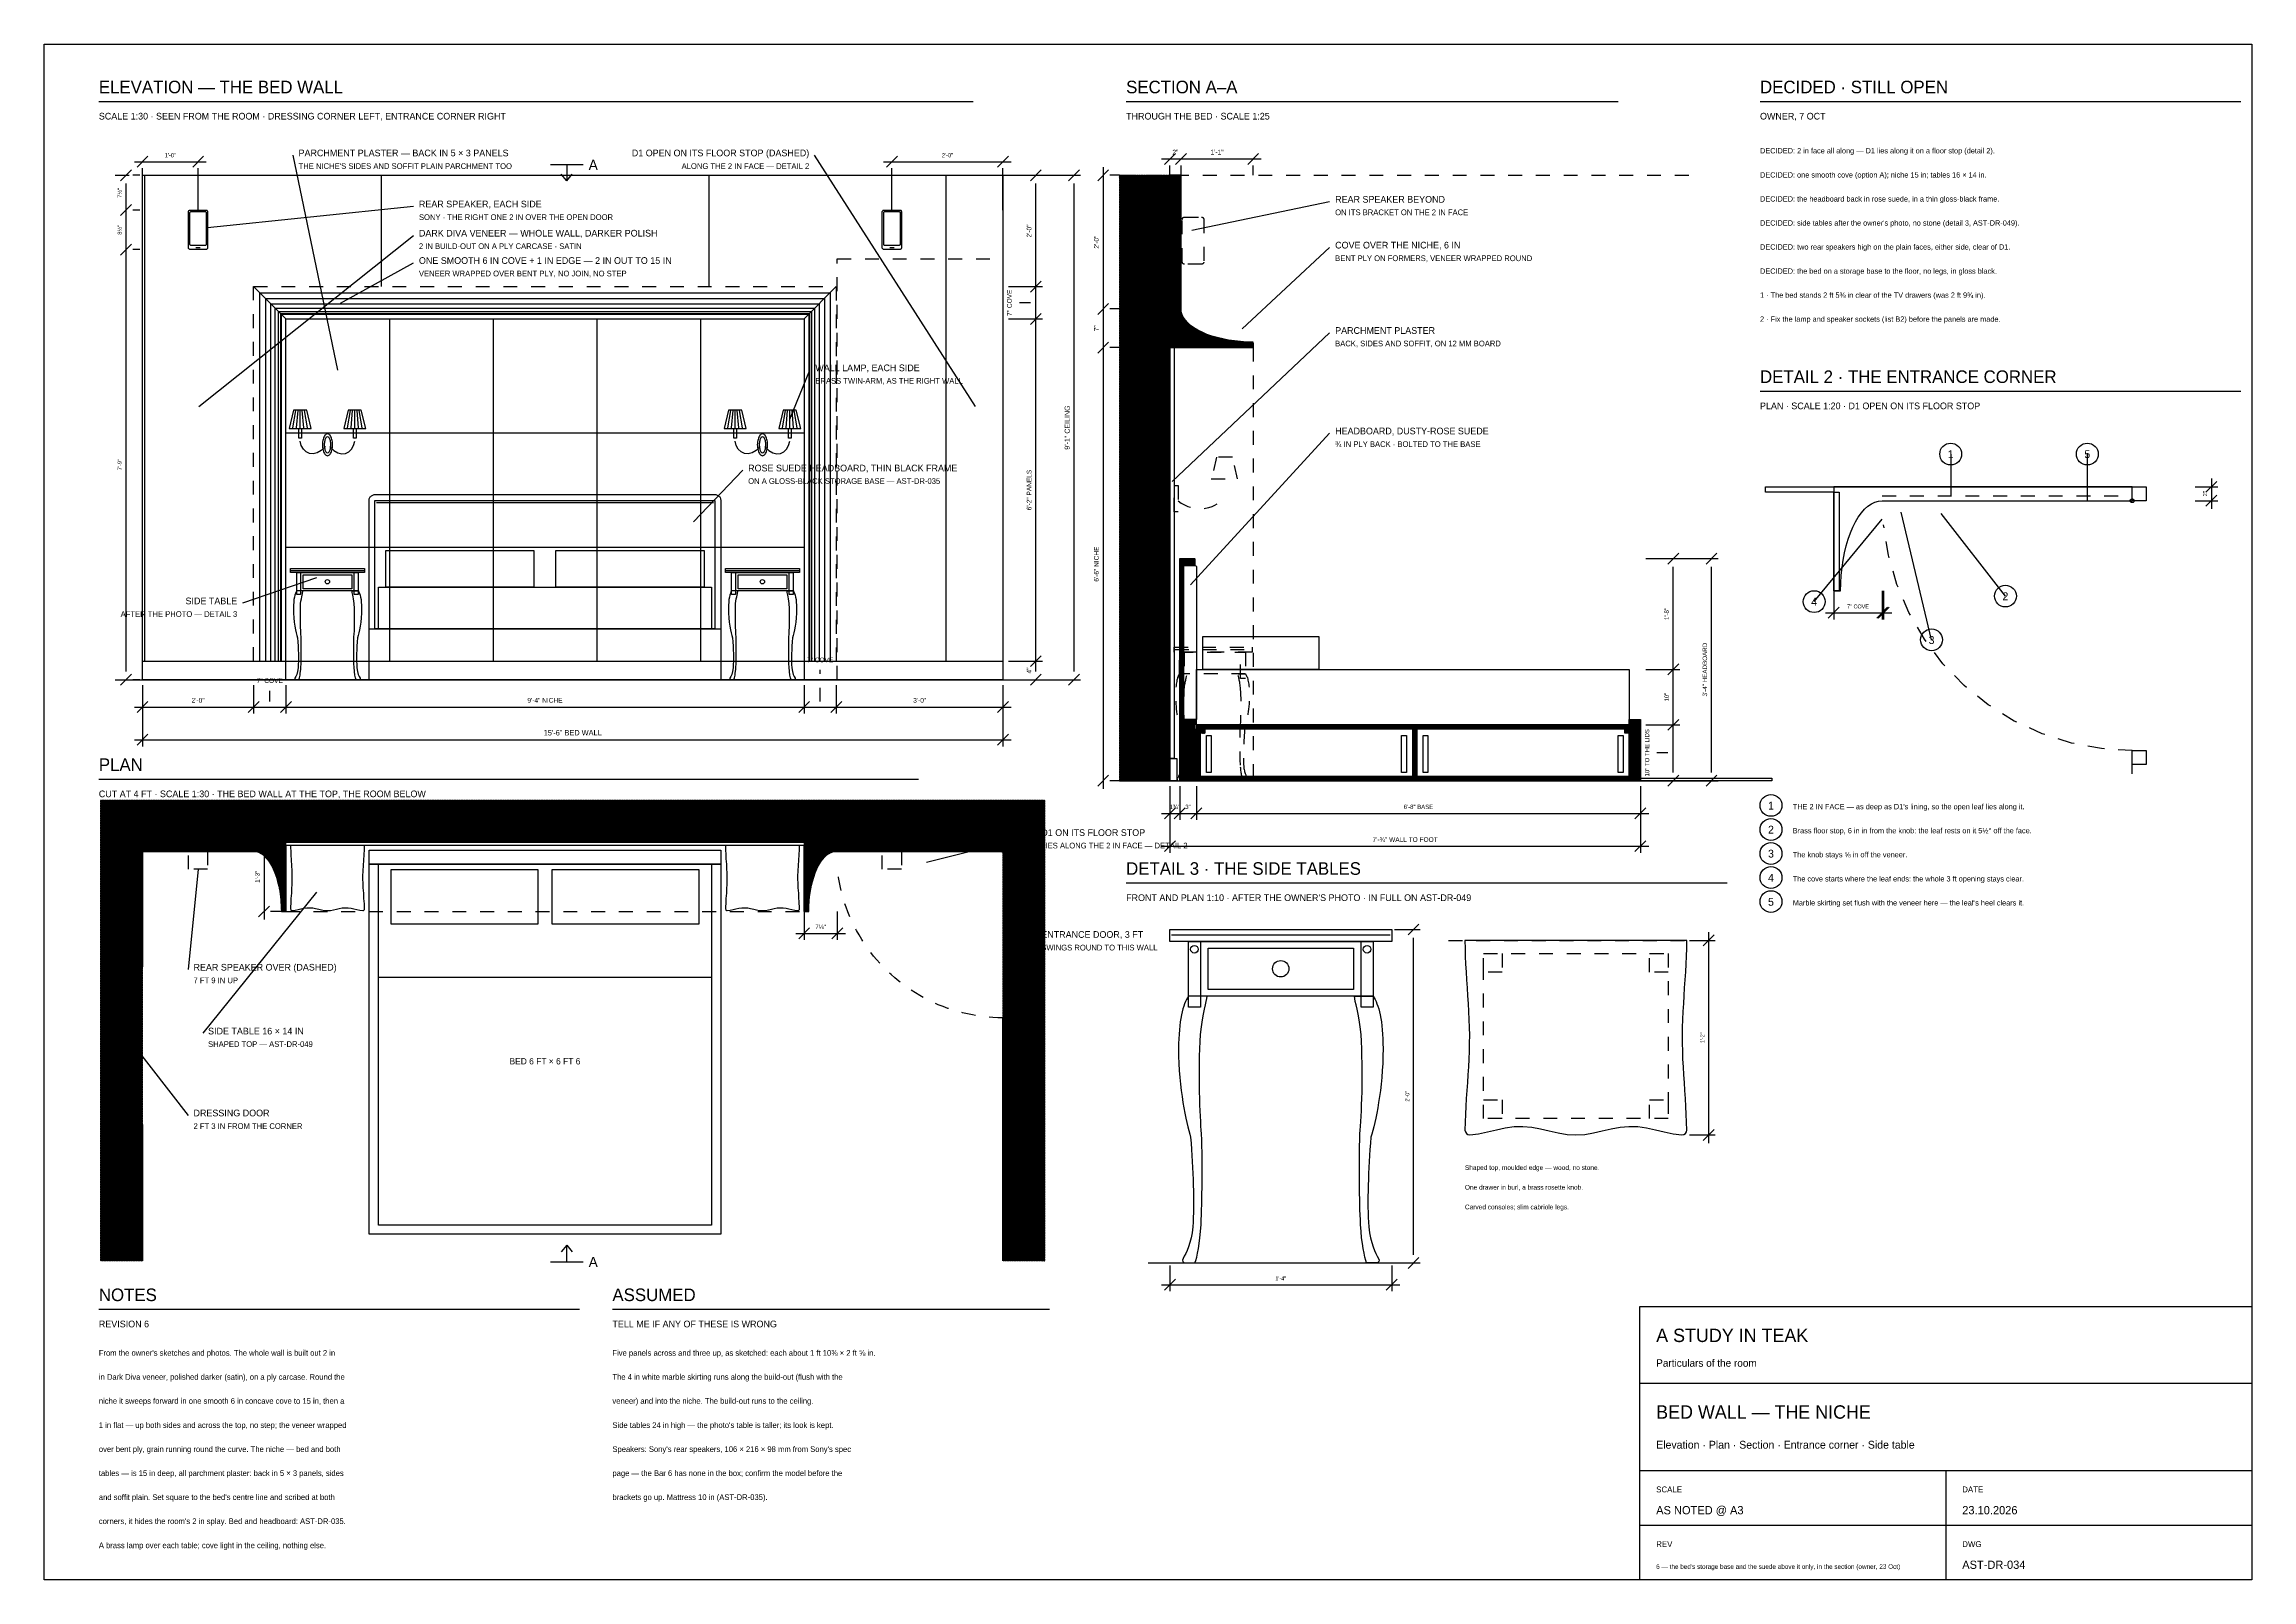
# Model space of a CAD drawing. Header units: inches. Extents: x 0 to 186, y 0 to 12.
# Drawn here: x 0.31 to 16.22, y 0.31 to 11.38 of the extents above.
import ezdxf
from ezdxf.enums import TextEntityAlignment as Align

# ---------------------------------------------------------------- set-up
doc = ezdxf.new("R2010")
doc.units = ezdxf.units.IN
doc.header["$LTSCALE"] = 0.009843
doc.header["$MEASUREMENT"] = 0
doc.linetypes.add('DASHED', pattern=[0.6, 0.5, -0.1])
for name, color, linetype in [('GEOMETRY', 7, 'Continuous'), ('HATCH', 8, 'Continuous'), ('TEXT', 7, 'Continuous')]:
    doc.layers.add(name, color=color, linetype=linetype)

msp = doc.modelspace()

# ---------------------------------------------------------------- hatches: boundary and pattern name
at = {"layer": 'HATCH'}
h = msp.add_hatch(dxfattribs=at)
h.set_pattern_fill('ANSI31', scale=0.01574803)
h.paths.add_polyline_path([(8.063, 10.433), (8.425, 10.433), (8.425, 6.072), (8.063, 6.072), (8.063, 10.433)])
h = msp.add_hatch(dxfattribs=at)
h.set_pattern_fill('ANSI31', scale=0.015748031)
h.paths.add_polyline_path([(8.425, 9.192), (9.025, 9.192), (9.025, 9.231), (9.025, 9.231), (8.98, 9.232), (8.935, 9.235), (8.891, 9.24), (8.847, 9.246), (8.806, 9.254), (8.765, 9.264), (8.727, 9.275), (8.691, 9.287), (8.658, 9.302), (8.627, 9.317), (8.599, 9.334), (8.575, 9.351), (8.554, 9.37), (8.537, 9.389), (8.523, 9.409), (8.513, 9.429), (8.507, 9.45), (8.506, 9.471), (8.506, 10.433), (8.425, 10.433), (8.425, 9.192)])
h = msp.add_hatch(dxfattribs=at)
h.set_pattern_fill('ANSI31', scale=0.01574803)
h.paths.add_polyline_path([(8.496, 7.672), (8.602, 7.672), (8.604, 7.672), (8.605, 7.671), (8.606, 7.67), (8.606, 7.668), (8.606, 7.622), (8.496, 7.622), (8.496, 7.672)])
h = msp.add_hatch(dxfattribs=at)
h.set_pattern_fill('ANSI31', scale=0.01574803)
h.paths.add_polyline_path([(8.496, 7.622), (8.524, 7.622), (8.524, 6.072), (8.496, 6.072), (8.496, 7.622)])
h = msp.add_hatch(dxfattribs=at)
h.set_pattern_fill('ANSI31', scale=0.01574803)
h.paths.add_polyline_path([(8.524, 6.513), (8.606, 6.513), (8.606, 6.072), (8.524, 6.072), (8.524, 6.513)])
h = msp.add_hatch(dxfattribs=at)
h.set_pattern_fill('ANSI31', scale=0.01574803)
h.paths.add_polyline_path([(8.616, 6.446), (8.644, 6.446), (8.644, 6.101), (8.616, 6.101), (8.616, 6.446)])
h = msp.add_hatch(dxfattribs=at)
h.set_pattern_fill('ANSI31', scale=0.01574803)
h.paths.add_polyline_path([(8.619, 6.474), (10.187, 6.474), (10.187, 6.446), (8.619, 6.446), (8.619, 6.474)])
h = msp.add_hatch(dxfattribs=at)
h.set_pattern_fill('ANSI31', scale=0.01574803)
h.paths.add_polyline_path([(8.644, 6.446), (8.676, 6.446), (8.676, 6.414), (8.644, 6.414), (8.644, 6.446)])
h = msp.add_hatch(dxfattribs=at)
h.set_pattern_fill('ANSI31', scale=0.01574803)
h.paths.add_polyline_path([(10.176, 6.446), (10.204, 6.446), (10.204, 6.101), (10.176, 6.101), (10.176, 6.446)])
h = msp.add_hatch(dxfattribs=at)
h.set_pattern_fill('ANSI31', scale=0.01574803)
h.paths.add_polyline_path([(10.192, 6.474), (11.732, 6.474), (11.732, 6.446), (10.192, 6.446), (10.192, 6.474)])
h = msp.add_hatch(dxfattribs=at)
h.set_pattern_fill('ANSI31', scale=0.01574803)
h.paths.add_polyline_path([(11.704, 6.446), (11.735, 6.446), (11.735, 6.414), (11.704, 6.414), (11.704, 6.446)])
h = msp.add_hatch(dxfattribs=at)
h.set_pattern_fill('ANSI31', scale=0.01574803)
h.paths.add_polyline_path([(11.735, 6.513), (11.816, 6.513), (11.816, 6.072), (11.735, 6.072), (11.735, 6.513)])
h = msp.add_hatch(dxfattribs=at)
h.set_pattern_fill('ANSI31', scale=0.01574803)
h.paths.add_polyline_path([(8.616, 6.101), (11.735, 6.101), (11.735, 6.072), (8.616, 6.072), (8.616, 6.101)])
h = msp.add_hatch(dxfattribs=at)
h.set_pattern_fill('ANSI31', scale=0.01574803)
h.paths.add_polyline_path([(0.722, 5.932), (7.525, 5.932), (7.525, 5.63), (0.722, 5.63), (0.722, 5.932)])
h = msp.add_hatch(dxfattribs=at)
h.set_pattern_fill('ANSI31', scale=0.01574803)
h.paths.add_polyline_path([(0.722, 5.63), (1.024, 5.63), (1.024, 2.612), (0.722, 2.612), (0.722, 5.63)])
h = msp.add_hatch(dxfattribs=at)
h.set_pattern_fill('ANSI31', scale=0.01574803)
h.paths.add_polyline_path([(1.024, 5.63), (1.024, 5.563), (1.824, 5.563), (1.842, 5.561), (1.859, 5.556), (1.876, 5.548), (1.892, 5.537), (1.908, 5.522), (1.924, 5.505), (1.939, 5.485), (1.952, 5.462), (1.965, 5.436), (1.977, 5.408), (1.988, 5.378), (1.997, 5.346), (2.005, 5.313), (2.012, 5.278), (2.017, 5.242), (2.021, 5.205), (2.023, 5.168), (2.024, 5.13), (2.056, 5.13), (2.056, 5.63), (1.024, 5.63)])
h = msp.add_hatch(dxfattribs=at)
h.set_pattern_fill('ANSI31', scale=0.01574803)
h.paths.add_polyline_path([(5.79, 5.63), (5.79, 5.13), (5.823, 5.13), (5.824, 5.168), (5.826, 5.205), (5.83, 5.242), (5.835, 5.278), (5.842, 5.313), (5.85, 5.346), (5.859, 5.378), (5.87, 5.408), (5.881, 5.436), (5.894, 5.462), (5.908, 5.485), (5.923, 5.505), (5.938, 5.522), (5.954, 5.537), (5.971, 5.548), (5.988, 5.556), (6.005, 5.561), (6.022, 5.563), (7.223, 5.563), (7.223, 5.63), (5.79, 5.63)])
h = msp.add_hatch(dxfattribs=at)
h.set_pattern_fill('ANSI31', scale=0.01574803)
h.paths.add_polyline_path([(7.223, 5.63), (7.525, 5.63), (7.525, 2.612), (7.223, 2.612), (7.223, 5.63)])

# ---------------------------------------------------------------- linework, layer by layer
at = {"layer": 'GEOMETRY'}
for p, q in [((0.709, 10.965), (7.008, 10.965)), ((8.11, 10.965), (11.654, 10.965)), ((12.677, 10.965), (16.142, 10.965)), ((0.965, 10.531), (1.483, 10.531)), ((0.984, 10.492), (1.063, 10.571)), ((1.385, 10.492), (1.463, 10.571)), ((2.43, 9.03), (2.109, 10.578)), ((7.026, 8.768), (5.866, 10.578)), ((6.363, 10.531), (7.282, 10.531)), ((6.383, 10.492), (6.462, 10.571)), ((7.184, 10.492), (7.263, 10.571)), ((8.366, 10.551), (9.084, 10.551)), ((8.386, 10.512), (8.465, 10.591)), ((8.425, 10.433), (8.425, 10.504)), ((8.466, 10.512), (8.545, 10.591)), ((8.506, 10.433), (8.506, 10.504)), ((8.986, 10.512), (9.065, 10.591)), ((9.025, 10.433), (9.025, 10.504)), ((0.866, 10.394), (0.945, 10.472)), ((0.906, 6.858), (0.906, 10.374)), ((1.004, 10.433), (0.953, 10.433)), ((1.024, 10.182), (1.024, 10.484)), ((1.037, 10.433), (1.037, 6.933)), ((1.424, 10.182), (1.424, 10.484)), ((2.742, 10.433), (2.742, 9.631)), ((5.104, 10.433), (5.104, 9.631)), ((6.422, 10.182), (6.422, 10.484)), ((6.81, 10.433), (6.81, 6.933)), ((7.223, 10.182), (7.223, 10.484)), ((7.263, 10.433), (7.507, 10.433)), ((7.263, 10.433), (7.782, 10.433)), ((7.42, 10.394), (7.499, 10.472)), ((7.459, 6.858), (7.459, 10.374)), ((7.696, 10.394), (7.774, 10.472)), ((7.735, 6.858), (7.735, 10.374)), ((7.906, 10.394), (7.984, 10.472)), ((7.945, 10.492), (7.945, 6.013)), ((8.063, 10.433), (7.992, 10.433)), ((8.425, 10.433), (8.425, 6.072)), ((0.866, 10.143), (0.945, 10.222)), ((1.004, 10.182), (0.953, 10.182)), ((1.493, 10.056), (2.975, 10.21)), ((8.584, 10.038), (9.576, 10.244)), ((0.866, 9.859), (0.945, 9.938)), ((1.004, 9.899), (0.953, 9.899)), ((1.408, 9.913), (1.44, 9.913)), ((1.43, 8.768), (2.975, 10)), ((6.407, 9.913), (6.438, 9.913)), ((8.946, 9.326), (9.576, 9.913)), ((2.45, 9.513), (2.975, 9.803)), ((2.056, 9.399), (1.824, 9.631)), ((5.79, 9.399), (6.022, 9.631)), ((7.263, 9.631), (7.507, 9.631)), ((7.42, 9.592), (7.499, 9.67)), ((2.803, 9.399), (2.803, 6.933)), ((3.55, 9.399), (3.55, 6.933)), ((4.297, 9.399), (4.297, 6.933)), ((5.043, 9.399), (5.043, 6.933)), ((7.263, 9.399), (7.507, 9.399)), ((7.42, 9.359), (7.499, 9.438)), ((7.906, 9.431), (7.984, 9.51)), ((8.063, 9.471), (7.992, 9.471)), ((7.906, 9.153), (7.984, 9.231)), ((8.441, 8.228), (9.576, 9.299)), ((8.063, 9.192), (7.992, 9.192)), ((5.687, 8.676), (5.831, 9.03)), ((12.677, 8.878), (16.142, 8.878)), ((2.107, 8.613), (2.128, 8.739)), ((2.133, 8.613), (2.144, 8.739)), ((2.159, 8.613), (2.159, 8.739)), ((2.186, 8.613), (2.175, 8.739)), ((2.212, 8.613), (2.191, 8.739)), ((2.501, 8.613), (2.522, 8.739)), ((2.527, 8.613), (2.537, 8.739)), ((2.553, 8.613), (2.553, 8.739)), ((2.579, 8.613), (2.569, 8.739)), ((2.606, 8.613), (2.585, 8.739)), ((5.241, 8.613), (5.262, 8.739)), ((5.267, 8.613), (5.278, 8.739)), ((5.293, 8.613), (5.293, 8.739)), ((5.32, 8.613), (5.309, 8.739)), ((5.346, 8.613), (5.325, 8.739)), ((5.635, 8.613), (5.656, 8.739)), ((5.661, 8.613), (5.671, 8.739)), ((5.687, 8.613), (5.687, 8.739)), ((5.713, 8.613), (5.703, 8.739)), ((5.74, 8.613), (5.719, 8.739)), ((2.056, 8.577), (5.79, 8.577)), ((8.575, 7.483), (9.576, 8.575)), ((4.993, 7.936), (5.348, 8.308)), ((14.051, 8.425), (14.051, 8.13)), ((15.035, 8.425), (15.035, 8.089)), ((15.811, 8.189), (15.976, 8.189)), ((15.89, 8.15), (15.969, 8.228)), ((15.89, 8.049), (15.969, 8.128)), ((15.929, 8.248), (15.929, 8.03)), ((2.709, 8.077), (5.138, 8.077)), ((13.067, 7.362), (13.556, 7.956)), ((13.913, 7.087), (13.693, 8.007)), ((14.445, 7.402), (13.983, 7.996)), ((15.811, 8.089), (15.976, 8.089)), ((2.056, 7.755), (5.79, 7.755)), ((11.855, 7.672), (12.099, 7.672)), ((11.855, 7.672), (12.375, 7.672)), ((12.013, 7.633), (12.091, 7.712)), ((12.288, 7.633), (12.367, 7.712)), ((2.278, 7.534), (1.745, 7.35)), ((2.094, 7.587), (2.619, 7.587)), ((5.228, 7.587), (5.753, 7.587)), ((12.052, 6.131), (12.052, 7.613)), ((12.328, 6.131), (12.328, 7.613)), ((13.169, 7.242), (13.248, 7.321)), ((13.209, 7.439), (13.209, 7.234)), ((13.518, 7.242), (13.596, 7.321)), ((13.528, 7.242), (13.607, 7.321)), ((13.557, 7.439), (13.557, 7.234)), ((13.567, 7.439), (13.567, 7.234)), ((13.15, 7.281), (13.626, 7.281)), ((7.263, 6.933), (7.507, 6.933)), ((7.42, 6.894), (7.499, 6.972)), ((11.855, 6.874), (12.099, 6.874)), ((12.013, 6.835), (12.091, 6.913)), ((0.827, 6.799), (7.42, 6.799)), ((0.866, 6.76), (0.945, 6.839)), ((1.004, 6.799), (0.953, 6.799)), ((1.024, 6.76), (1.024, 6.555)), ((1.024, 6.76), (1.024, 6.319)), ((1.824, 6.76), (1.824, 6.555)), ((2.056, 6.76), (2.056, 6.555)), ((5.79, 6.76), (5.79, 6.555)), ((6.022, 6.76), (6.022, 6.555)), ((7.223, 6.76), (7.223, 6.555)), ((7.223, 6.76), (7.223, 6.319)), ((7.263, 6.799), (7.507, 6.799)), ((7.263, 6.799), (7.782, 6.799)), ((7.42, 6.76), (7.499, 6.839)), ((7.696, 6.76), (7.774, 6.839)), ((0.965, 6.602), (7.282, 6.602)), ((0.984, 6.563), (1.063, 6.642)), ((1.785, 6.563), (1.863, 6.642)), ((2.017, 6.563), (2.096, 6.642)), ((5.751, 6.563), (5.83, 6.642)), ((5.983, 6.563), (6.062, 6.642)), ((7.184, 6.563), (7.263, 6.642)), ((0.965, 6.366), (7.282, 6.366)), ((0.984, 6.327), (1.063, 6.406)), ((7.184, 6.327), (7.263, 6.406)), ((11.855, 6.474), (12.099, 6.474)), ((12.013, 6.435), (12.091, 6.513)), ((0.709, 6.083), (6.614, 6.083)), ((7.906, 6.033), (7.984, 6.112)), ((8.063, 6.072), (7.992, 6.072)), ((8.063, 6.072), (12.209, 6.072)), ((11.855, 6.072), (12.099, 6.072)), ((11.855, 6.072), (12.375, 6.072)), ((12.013, 6.033), (12.091, 6.112)), ((12.288, 6.033), (12.367, 6.112)), ((8.425, 6.033), (8.425, 5.789)), ((8.425, 6.033), (8.425, 5.553)), ((8.496, 6.033), (8.496, 5.789)), ((8.616, 6.033), (8.616, 5.789)), ((11.816, 6.033), (11.816, 5.789)), ((11.816, 6.033), (11.816, 5.553)), ((8.366, 5.836), (11.875, 5.836)), ((8.386, 5.797), (8.465, 5.876)), ((8.457, 5.797), (8.535, 5.876)), ((8.576, 5.797), (8.655, 5.876)), ((11.776, 5.797), (11.855, 5.876)), ((0.827, 5.591), (0.906, 5.669)), ((0.827, 5.524), (0.906, 5.602)), ((0.866, 5.689), (0.866, 5.504)), ((1.024, 5.63), (0.913, 5.63)), ((1.024, 5.63), (7.223, 5.63)), ((1.859, 5.591), (1.938, 5.669)), ((1.899, 5.689), (1.899, 5.071)), ((2.056, 5.63), (1.946, 5.63)), ((6.672, 5.485), (7.459, 5.682)), ((8.366, 5.6), (11.875, 5.6)), ((8.386, 5.561), (8.465, 5.639)), ((11.776, 5.561), (11.855, 5.639)), ((1.024, 5.563), (0.913, 5.563)), ((1.424, 5.434), (1.352, 4.711)), ((2.278, 5.268), (1.457, 4.252)), ((8.11, 5.335), (12.441, 5.335)), ((1.859, 5.091), (1.938, 5.169)), ((2.056, 5.13), (1.946, 5.13)), ((5.79, 5.13), (5.79, 4.925)), ((6.029, 5.13), (6.029, 4.925)), ((5.731, 4.972), (6.088, 4.972)), ((5.751, 4.933), (5.83, 5.012)), ((5.99, 4.933), (6.069, 5.012)), ((7.302, 4.974), (7.459, 4.948)), ((8.437, 4.961), (10.012, 4.961)), ((10.043, 5), (10.228, 5)), ((10.142, 4.961), (10.22, 5.039)), ((10.181, 2.657), (10.181, 4.941)), ((12.268, 4.882), (12.346, 4.961)), ((12.307, 4.98), (12.307, 3.461)), ((12.169, 4.921), (12.354, 4.921)), ((2.723, 4.657), (5.123, 4.657)), ((0.945, 4.186), (1.352, 3.661)), ((12.169, 3.52), (12.354, 3.52)), ((12.268, 3.48), (12.346, 3.559)), ((8.268, 2.598), (10.181, 2.598)), ((8.425, 2.579), (8.425, 2.394)), ((10.024, 2.579), (10.024, 2.394)), ((10.043, 2.598), (10.228, 2.598)), ((10.142, 2.559), (10.22, 2.638)), ((8.366, 2.441), (10.083, 2.441)), ((8.386, 2.402), (8.465, 2.48)), ((9.984, 2.402), (10.063, 2.48)), ((0.709, 2.264), (4.173, 2.264)), ((4.409, 2.264), (7.559, 2.264)), ((11.811, 1.732), (16.22, 1.732)), ((11.811, 1.102), (16.22, 1.102)), ((14.016, 1.102), (14.016, 0.315)), ((11.811, 0.709), (16.22, 0.709))]:
    msp.add_line(p, q, dxfattribs=at)
at = {"layer": 'GEOMETRY', "linetype": 'DASHED'}
for p, q in [((0.827, 10.433), (7.42, 10.433)), ((8.063, 10.433), (12.209, 10.433)), ((7.42, 9.515), (7.341, 9.515)), ((9.025, 9.192), (9.025, 6.072)), ((8.461, 7.017), (9.013, 7.017)), ((5.906, 6.642), (5.906, 6.87)), ((1.94, 6.642), (1.94, 6.72)), ((12.013, 6.273), (11.934, 6.273)), ((2.056, 5.13), (5.79, 5.13)), ((10.433, 4.921), (12.268, 4.921))]:
    msp.add_line(p, q, dxfattribs=at)
at = {"layer": 'GEOMETRY'}
for points in [[(0.315, 11.378), (16.22, 11.378), (16.22, 0.315), (0.315, 0.315), (0.315, 11.378)], [(3.963, 10.512), (4.199, 10.512)], [(4.081, 10.512), (4.081, 10.394), (4.041, 10.441)], [(1.024, 10.433), (7.223, 10.433), (7.223, 6.799), (1.024, 6.799), (1.024, 10.433)], [(4.081, 10.394), (4.12, 10.441)], [(8.425, 9.192), (9.025, 9.192), (9.025, 9.231), (9.025, 9.231), (8.98, 9.232), (8.935, 9.235), (8.891, 9.24), (8.847, 9.246), (8.806, 9.254), (8.765, 9.264), (8.727, 9.275), (8.691, 9.287), (8.658, 9.302), (8.627, 9.317), (8.599, 9.334), (8.575, 9.351), (8.554, 9.37), (8.537, 9.389), (8.523, 9.409), (8.513, 9.429), (8.507, 9.45), (8.506, 9.471), (8.506, 10.433), (8.425, 10.433), (8.425, 9.192)], [(1.367, 10.182), (1.48, 10.182)], [(6.366, 10.182), (6.479, 10.182)], [(1.354, 9.912), (1.354, 10.169)], [(1.365, 9.936), (1.365, 10.164)], [(1.373, 10.172), (1.475, 10.172)], [(1.483, 10.164), (1.483, 9.936)], [(1.493, 10.169), (1.493, 9.912)], [(6.353, 9.912), (6.353, 10.169)], [(6.364, 9.936), (6.364, 10.164)], [(6.371, 10.172), (6.474, 10.172)], [(6.482, 10.164), (6.482, 9.936)], [(6.492, 10.169), (6.492, 9.912)], [(1.48, 9.899), (1.367, 9.899)], [(1.475, 9.928), (1.373, 9.928)], [(6.479, 9.899), (6.366, 9.899)], [(6.474, 9.928), (6.371, 9.928)], [(1.869, 6.933), (1.869, 9.587), (5.978, 9.587), (5.978, 6.933)], [(1.911, 6.933), (1.911, 9.545), (5.936, 9.545), (5.936, 6.933)], [(1.949, 6.933), (1.949, 9.507), (5.898, 9.507), (5.898, 6.933)], [(1.98, 6.933), (1.98, 9.475), (5.866, 9.475), (5.866, 6.933)], [(2.004, 6.933), (2.004, 9.452), (5.843, 9.452), (5.843, 6.933)], [(2.019, 6.933), (2.019, 9.437), (5.828, 9.437), (5.828, 6.933)], [(2.024, 6.933), (2.024, 9.432), (5.823, 9.432), (5.823, 6.933)], [(2.056, 9.399), (5.79, 9.399), (5.79, 6.799), (2.056, 6.799), (2.056, 9.399)], [(8.425, 9.224), (9.025, 9.224), (9.025, 9.192), (8.425, 9.192), (8.425, 9.224)], [(8.425, 9.192), (8.457, 9.192), (8.457, 6.233), (8.425, 6.233), (8.425, 9.192)], [(2.081, 8.61), (2.238, 8.61), (2.207, 8.741), (2.112, 8.741), (2.081, 8.61)], [(2.149, 8.61), (2.17, 8.61), (2.17, 8.539), (2.149, 8.539), (2.149, 8.61)], [(2.474, 8.61), (2.632, 8.61), (2.6, 8.741), (2.506, 8.741), (2.474, 8.61)], [(2.543, 8.61), (2.564, 8.61), (2.564, 8.539), (2.543, 8.539), (2.543, 8.61)], [(5.215, 8.61), (5.372, 8.61), (5.341, 8.741), (5.246, 8.741), (5.215, 8.61)], [(5.283, 8.61), (5.304, 8.61), (5.304, 8.539), (5.283, 8.539), (5.283, 8.61)], [(5.608, 8.61), (5.766, 8.61), (5.734, 8.741), (5.64, 8.741), (5.608, 8.61)], [(5.677, 8.61), (5.698, 8.61), (5.698, 8.539), (5.677, 8.539), (5.677, 8.61)], [(2.698, 8.133), (5.148, 8.133)], [(12.717, 8.189), (15.358, 8.189)], [(12.717, 8.189), (13.209, 8.189), (13.209, 8.15), (12.717, 8.15)], [(12.717, 8.15), (12.717, 8.189)], [(13.209, 8.189), (13.209, 7.439), (13.258, 7.439), (13.259, 7.496), (13.262, 7.552), (13.268, 7.607), (13.276, 7.661), (13.286, 7.714), (13.298, 7.764), (13.312, 7.812), (13.328, 7.857), (13.346, 7.898), (13.365, 7.937), (13.385, 7.971), (13.407, 8.002), (13.431, 8.028), (13.455, 8.049), (13.48, 8.066), (13.505, 8.079), (13.531, 8.086), (13.557, 8.089), (15.358, 8.089), (15.358, 8.189), (13.209, 8.189)], [(13.209, 8.15), (13.248, 8.15), (13.248, 7.439), (13.209, 7.439), (13.209, 8.15)], [(15.358, 8.189), (15.459, 8.189), (15.459, 8.089), (15.358, 8.089), (15.358, 8.189)], [(2.656, 6.799), (2.656, 8.091)], [(5.19, 8.091), (5.19, 6.799), (2.656, 6.799)], [(2.698, 8.091), (5.148, 8.091), (5.148, 7.167), (2.698, 7.167), (2.698, 8.091)], [(15.372, 8.089), (15.372, 8.087), (15.372, 8.085), (15.371, 8.083), (15.37, 8.082), (15.369, 8.08), (15.368, 8.079), (15.367, 8.078), (15.365, 8.077), (15.364, 8.076), (15.362, 8.075), (15.36, 8.075), (15.358, 8.075), (15.356, 8.075), (15.355, 8.075), (15.353, 8.076), (15.351, 8.077), (15.35, 8.078), (15.349, 8.079), (15.347, 8.08), (15.346, 8.082), (15.346, 8.083), (15.345, 8.085), (15.345, 8.087), (15.344, 8.089), (15.345, 8.09), (15.345, 8.092), (15.346, 8.094), (15.346, 8.095), (15.347, 8.097), (15.349, 8.098), (15.35, 8.1), (15.351, 8.101), (15.353, 8.101), (15.355, 8.102), (15.356, 8.102), (15.358, 8.102), (15.36, 8.102), (15.362, 8.102), (15.364, 8.101), (15.365, 8.101), (15.367, 8.1), (15.368, 8.098), (15.369, 8.097), (15.37, 8.095), (15.371, 8.094), (15.372, 8.092), (15.372, 8.09), (15.372, 8.089)], [(2.776, 7.73), (3.844, 7.73), (3.844, 7.467), (2.776, 7.467), (2.776, 7.73)], [(4.002, 7.73), (5.071, 7.73), (5.071, 7.467), (4.002, 7.467), (4.002, 7.73)], [(8.496, 7.672), (8.602, 7.672)], [(8.606, 7.668), (8.606, 7.622), (8.496, 7.622), (8.496, 7.672)], [(2.09, 7.6), (2.623, 7.6), (2.623, 7.571), (2.09, 7.571), (2.09, 7.6)], [(2.135, 7.571), (2.578, 7.571), (2.578, 7.44), (2.135, 7.44), (2.135, 7.571)], [(2.135, 7.571), (2.163, 7.571), (2.163, 7.413), (2.135, 7.413), (2.135, 7.571)], [(2.182, 7.555), (2.531, 7.555), (2.531, 7.455), (2.182, 7.455), (2.182, 7.555)], [(2.549, 7.571), (2.578, 7.571), (2.578, 7.413), (2.549, 7.413), (2.549, 7.571)], [(5.224, 7.6), (5.757, 7.6), (5.757, 7.571), (5.224, 7.571), (5.224, 7.6)], [(5.268, 7.571), (5.712, 7.571), (5.712, 7.44), (5.268, 7.44), (5.268, 7.571)], [(5.268, 7.571), (5.297, 7.571), (5.297, 7.413), (5.268, 7.413), (5.268, 7.571)], [(5.316, 7.555), (5.665, 7.555), (5.665, 7.455), (5.316, 7.455), (5.316, 7.555)], [(5.683, 7.571), (5.712, 7.571), (5.712, 7.413), (5.683, 7.413), (5.683, 7.571)], [(8.496, 7.622), (8.524, 7.622), (8.524, 6.072), (8.496, 6.072), (8.496, 7.622)], [(8.524, 7.622), (8.606, 7.622)], [(8.616, 7.613), (8.616, 6.513), (8.524, 6.513), (8.524, 7.622)], [(2.179, 7.44), (2.135, 7.44)], [(2.533, 7.44), (2.578, 7.44)], [(2.723, 7.467), (5.123, 7.467), (5.123, 7.167), (2.723, 7.167), (2.723, 7.467)], [(5.313, 7.44), (5.268, 7.44)], [(5.667, 7.44), (5.712, 7.44)], [(2.656, 7.167), (5.19, 7.167), (5.19, 6.799), (2.656, 6.799), (2.656, 7.167)], [(8.663, 7.11), (9.498, 7.11), (9.498, 6.874), (8.663, 6.874), (8.663, 7.11)], [(1.024, 6.933), (7.223, 6.933), (7.223, 6.799), (1.024, 6.799), (1.024, 6.933)], [(8.616, 6.874), (11.735, 6.874), (11.735, 6.474), (8.616, 6.474), (8.616, 6.874)], [(2.127, 6.799), (2.15, 6.799)], [(2.586, 6.799), (2.562, 6.799)], [(5.26, 6.799), (5.284, 6.799)], [(5.72, 6.799), (5.696, 6.799)], [(8.524, 6.513), (8.606, 6.513), (8.606, 6.072), (8.524, 6.072), (8.524, 6.513)], [(8.616, 6.446), (8.644, 6.446), (8.644, 6.101), (8.616, 6.101), (8.616, 6.446)], [(8.619, 6.474), (10.187, 6.474), (10.187, 6.446), (8.619, 6.446), (8.619, 6.474)], [(8.644, 6.446), (11.735, 6.446), (11.735, 6.101), (8.644, 6.101), (8.644, 6.446)], [(8.644, 6.446), (8.676, 6.446), (8.676, 6.414), (8.644, 6.414), (8.644, 6.446)], [(8.69, 6.398), (8.724, 6.398), (8.724, 6.132), (8.69, 6.132), (8.69, 6.398)], [(10.095, 6.398), (10.13, 6.398), (10.13, 6.132), (10.095, 6.132), (10.095, 6.398)], [(10.176, 6.446), (10.204, 6.446), (10.204, 6.101), (10.176, 6.101), (10.176, 6.446)], [(10.192, 6.474), (11.732, 6.474), (11.732, 6.446), (10.192, 6.446), (10.192, 6.474)], [(10.25, 6.398), (10.284, 6.398), (10.284, 6.132), (10.25, 6.132), (10.25, 6.398)], [(11.655, 6.398), (11.69, 6.398), (11.69, 6.132), (11.655, 6.132), (11.655, 6.398)], [(11.704, 6.446), (11.735, 6.446), (11.735, 6.414), (11.704, 6.414), (11.704, 6.446)], [(11.735, 6.513), (11.816, 6.513), (11.816, 6.072), (11.735, 6.072), (11.735, 6.513)], [(8.425, 6.233), (8.476, 6.233), (8.476, 6.072), (8.425, 6.072), (8.425, 6.233)], [(15.358, 6.289), (15.459, 6.289), (15.459, 6.189), (15.358, 6.189), (15.358, 6.289)], [(8.616, 6.101), (11.735, 6.101), (11.735, 6.072), (8.616, 6.072), (8.616, 6.101)], [(9.403, 6.091), (12.761, 6.091), (12.761, 6.072), (9.403, 6.072), (9.403, 6.091)], [(15.358, 6.122), (15.358, 6.189)], [(0.722, 5.63), (1.024, 5.63), (1.024, 4.73)], [(1.024, 5.63), (1.024, 5.563), (1.824, 5.563), (1.842, 5.561), (1.859, 5.556), (1.876, 5.548), (1.892, 5.537), (1.908, 5.522), (1.924, 5.505), (1.939, 5.485), (1.952, 5.462), (1.965, 5.436), (1.977, 5.408), (1.988, 5.378), (1.997, 5.346), (2.005, 5.313), (2.012, 5.278), (2.017, 5.242), (2.021, 5.205), (2.023, 5.168), (2.024, 5.13), (2.056, 5.13), (2.056, 5.63), (1.024, 5.63)], [(2.03, 5.604), (2.056, 5.604), (2.056, 5.13), (2.03, 5.13), (2.03, 5.604)], [(2.056, 5.63), (5.79, 5.63), (5.79, 5.604), (2.056, 5.604), (2.056, 5.63)], [(2.09, 5.604), (2.09, 5.585), (2.091, 5.566), (2.091, 5.547), (2.092, 5.528), (2.094, 5.509), (2.095, 5.49), (2.096, 5.471), (2.098, 5.452), (2.099, 5.433), (2.1, 5.414), (2.1, 5.395), (2.1, 5.376), (2.1, 5.357), (2.1, 5.338), (2.099, 5.319), (2.098, 5.3), (2.097, 5.281), (2.096, 5.262), (2.094, 5.243), (2.093, 5.224), (2.092, 5.205), (2.091, 5.186), (2.09, 5.167), (2.09, 5.148), (2.091, 5.144), (2.093, 5.14), (2.097, 5.137), (2.102, 5.137), (2.123, 5.14), (2.144, 5.144), (2.165, 5.149), (2.187, 5.154), (2.208, 5.157), (2.229, 5.157), (2.25, 5.155), (2.271, 5.151), (2.293, 5.146), (2.314, 5.141), (2.335, 5.138), (2.356, 5.136), (2.378, 5.138), (2.399, 5.141), (2.42, 5.146), (2.441, 5.151), (2.462, 5.155), (2.484, 5.157), (2.505, 5.157), (2.526, 5.154), (2.547, 5.149), (2.568, 5.144), (2.59, 5.14), (2.611, 5.137), (2.615, 5.137), (2.619, 5.14), (2.622, 5.144), (2.623, 5.148), (2.622, 5.167), (2.622, 5.186), (2.621, 5.205), (2.619, 5.224), (2.618, 5.243), (2.617, 5.262), (2.616, 5.281), (2.614, 5.3), (2.613, 5.319), (2.613, 5.338), (2.612, 5.357), (2.612, 5.376), (2.612, 5.395), (2.613, 5.414), (2.614, 5.433), (2.615, 5.452), (2.616, 5.471), (2.618, 5.49), (2.619, 5.509), (2.62, 5.528), (2.621, 5.547), (2.622, 5.566), (2.623, 5.585), (2.623, 5.604), (2.09, 5.604)], [(2.656, 5.571), (5.19, 5.571), (5.19, 5.471), (2.656, 5.471), (2.656, 5.571)], [(5.224, 5.604), (5.224, 5.585), (5.224, 5.566), (5.225, 5.547), (5.226, 5.528), (5.227, 5.509), (5.229, 5.49), (5.23, 5.471), (5.231, 5.452), (5.232, 5.433), (5.233, 5.414), (5.234, 5.395), (5.234, 5.376), (5.234, 5.357), (5.234, 5.338), (5.233, 5.319), (5.232, 5.3), (5.231, 5.281), (5.23, 5.262), (5.228, 5.243), (5.227, 5.224), (5.226, 5.205), (5.225, 5.186), (5.224, 5.167), (5.224, 5.148), (5.225, 5.144), (5.227, 5.14), (5.231, 5.137), (5.236, 5.137), (5.257, 5.14), (5.278, 5.144), (5.299, 5.149), (5.32, 5.154), (5.342, 5.157), (5.363, 5.157), (5.384, 5.155), (5.405, 5.151), (5.427, 5.146), (5.448, 5.141), (5.469, 5.138), (5.49, 5.136), (5.511, 5.138), (5.533, 5.141), (5.554, 5.146), (5.575, 5.151), (5.596, 5.155), (5.617, 5.157), (5.639, 5.157), (5.66, 5.154), (5.681, 5.149), (5.702, 5.144), (5.724, 5.14), (5.745, 5.137), (5.749, 5.137), (5.753, 5.14), (5.756, 5.144), (5.756, 5.148), (5.756, 5.167), (5.755, 5.186), (5.754, 5.205), (5.753, 5.224), (5.752, 5.243), (5.751, 5.262), (5.749, 5.281), (5.748, 5.3), (5.747, 5.319), (5.747, 5.338), (5.746, 5.357), (5.746, 5.376), (5.746, 5.395), (5.747, 5.414), (5.748, 5.433), (5.749, 5.452), (5.75, 5.471), (5.752, 5.49), (5.753, 5.509), (5.754, 5.528), (5.755, 5.547), (5.756, 5.566), (5.756, 5.585), (5.757, 5.604), (5.224, 5.604)], [(5.79, 5.63), (5.79, 5.13), (5.823, 5.13), (5.824, 5.168), (5.826, 5.205), (5.83, 5.242), (5.835, 5.278), (5.842, 5.313), (5.85, 5.346), (5.859, 5.378), (5.87, 5.408), (5.881, 5.436), (5.894, 5.462), (5.908, 5.485), (5.923, 5.505), (5.938, 5.522), (5.954, 5.537), (5.971, 5.548), (5.988, 5.556), (6.005, 5.561), (6.022, 5.563), (7.223, 5.563), (7.223, 5.63), (5.79, 5.63)], [(5.79, 5.604), (5.816, 5.604), (5.816, 5.13), (5.79, 5.13), (5.79, 5.604)], [(7.223, 5.63), (7.525, 5.63)], [(7.223, 5.63), (7.282, 5.63), (7.282, 5.563), (7.223, 5.563), (7.223, 5.63)], [(2.656, 5.471), (5.19, 5.471), (5.19, 2.804), (2.656, 2.804), (2.656, 5.471)], [(2.723, 5.471), (5.123, 5.471), (5.123, 2.871), (2.723, 2.871), (2.723, 5.471)], [(2.815, 5.432), (3.871, 5.432), (3.871, 5.038), (2.815, 5.038), (2.815, 5.432)], [(3.976, 5.432), (5.031, 5.432), (5.031, 5.038), (3.976, 5.038), (3.976, 5.432)], [(8.425, 5), (10.024, 5), (10.024, 4.913), (8.425, 4.913), (8.425, 5)], [(8.559, 4.913), (9.89, 4.913), (9.89, 4.52), (8.559, 4.52), (8.559, 4.913)], [(8.559, 4.913), (8.646, 4.913), (8.646, 4.441), (8.559, 4.441), (8.559, 4.913)], [(8.701, 4.866), (9.748, 4.866), (9.748, 4.567), (8.701, 4.567), (8.701, 4.866)], [(9.803, 4.913), (9.89, 4.913), (9.89, 4.441), (9.803, 4.441), (9.803, 4.913)], [(10.551, 4.921), (10.552, 4.864), (10.553, 4.807), (10.556, 4.75), (10.559, 4.694), (10.562, 4.637), (10.566, 4.58), (10.57, 4.523), (10.574, 4.466), (10.577, 4.409), (10.58, 4.352), (10.582, 4.295), (10.583, 4.238), (10.582, 4.181), (10.581, 4.124), (10.579, 4.067), (10.576, 4.011), (10.573, 3.954), (10.569, 3.897), (10.565, 3.84), (10.561, 3.783), (10.557, 3.726), (10.555, 3.669), (10.553, 3.612), (10.551, 3.555), (10.554, 3.542), (10.562, 3.53), (10.573, 3.522), (10.587, 3.521), (10.65, 3.529), (10.714, 3.542), (10.778, 3.558), (10.841, 3.572), (10.905, 3.581), (10.969, 3.582), (11.032, 3.576), (11.096, 3.564), (11.159, 3.549), (11.223, 3.534), (11.287, 3.524), (11.35, 3.52), (11.414, 3.524), (11.478, 3.534), (11.541, 3.549), (11.605, 3.564), (11.669, 3.576), (11.732, 3.582), (11.796, 3.581), (11.86, 3.572), (11.923, 3.558), (11.987, 3.542), (12.051, 3.529), (12.114, 3.521), (12.128, 3.522), (12.139, 3.53), (12.147, 3.542), (12.149, 3.555), (12.148, 3.612), (12.146, 3.669), (12.143, 3.726), (12.14, 3.783), (12.136, 3.84), (12.132, 3.897), (12.128, 3.954), (12.125, 4.011), (12.122, 4.067), (12.12, 4.124), (12.118, 4.181), (12.118, 4.238), (12.119, 4.295), (12.121, 4.352), (12.123, 4.409), (12.127, 4.466), (12.13, 4.523), (12.134, 4.58), (12.138, 4.637), (12.142, 4.694), (12.145, 4.75), (12.148, 4.807), (12.149, 4.864), (12.15, 4.921), (10.551, 4.921)], [(8.693, 4.52), (8.559, 4.52)], [(9.756, 4.52), (9.89, 4.52)], [(7.223, 4.364), (7.282, 4.364), (7.282, 4.297), (7.223, 4.297), (7.223, 4.364)], [(7.223, 2.612), (7.223, 4.297)], [(1.024, 3.596), (1.024, 2.612)], [(4.081, 2.607), (4.081, 2.726), (4.041, 2.678)], [(4.081, 2.726), (4.12, 2.678)], [(3.963, 2.607), (4.199, 2.607)], [(8.535, 2.598), (8.606, 2.598)], [(9.913, 2.598), (9.843, 2.598)], [(11.811, 2.283), (16.22, 2.283), (16.22, 0.315), (11.811, 0.315), (11.811, 2.283)]]:
    msp.add_lwpolyline(points, dxfattribs=at)
at = {"layer": 'GEOMETRY', "linetype": 'DASHED'}
for points in [[(8.515, 9.808), (8.515, 10.117)], [(8.531, 10.132), (8.654, 10.132)], [(8.669, 10.117), (8.669, 9.808)], [(8.506, 10.013), (8.515, 10.013)], [(6.029, 9.832), (7.223, 9.832), (7.223, 6.799), (6.029, 6.799), (6.029, 9.832)], [(8.654, 9.792), (8.531, 9.792)], [(1.824, 6.933), (1.824, 9.631), (6.022, 9.631), (6.022, 6.933)], [(8.724, 8.246), (8.913, 8.246), (8.876, 8.403), (8.762, 8.403), (8.724, 8.246)], [(8.457, 8.198), (8.485, 8.198), (8.485, 8.009), (8.457, 8.009), (8.457, 8.198)], [(13.557, 8.124), (15.358, 8.124)], [(15.358, 6.289), (15.137, 6.303), (14.92, 6.343), (14.71, 6.41), (14.509, 6.502), (14.321, 6.619), (14.149, 6.757), (13.995, 6.915), (13.861, 7.091), (13.75, 7.283), (13.663, 7.486), (13.602, 7.697), (13.567, 7.916)], [(8.457, 7.033), (9.017, 7.033), (9.017, 6.998), (8.457, 6.998), (8.457, 7.033)], [(8.494, 6.998), (8.97, 6.998), (8.97, 6.841), (8.494, 6.841), (8.494, 6.998)], [(8.494, 6.998), (8.529, 6.998), (8.529, 6.809), (8.494, 6.809), (8.494, 6.998)], [(8.935, 6.998), (8.97, 6.998), (8.97, 6.809), (8.935, 6.809), (8.935, 6.998)], [(8.548, 6.841), (8.494, 6.841)], [(8.917, 6.841), (8.97, 6.841)], [(8.485, 6.072), (8.513, 6.072)], [(8.98, 6.072), (8.951, 6.072)], [(1.354, 5.563), (1.493, 5.563), (1.493, 5.434), (1.354, 5.434), (1.354, 5.563)], [(6.353, 5.563), (6.492, 5.563), (6.492, 5.434), (6.353, 5.434), (6.353, 5.563)], [(10.685, 4.827), (12.016, 4.827), (12.016, 3.638), (10.685, 3.638), (10.685, 4.827)], [(10.685, 4.827), (10.819, 4.827), (10.819, 4.693), (10.685, 4.693), (10.685, 4.827)], [(11.882, 4.827), (12.016, 4.827), (12.016, 4.693), (11.882, 4.693), (11.882, 4.827)], [(10.685, 3.772), (10.819, 3.772), (10.819, 3.638), (10.685, 3.638), (10.685, 3.772)], [(11.882, 3.772), (12.016, 3.772), (12.016, 3.638), (11.882, 3.638), (11.882, 3.772)]]:
    msp.add_lwpolyline(points, dxfattribs=at)
at = {"layer": 'GEOMETRY'}
for centre, radius in [((14.051, 8.425), 0.0787), ((15.035, 8.425), 0.0787), ((2.356, 7.505), 0.0157), ((5.49, 7.505), 0.0157), ((14.445, 7.402), 0.0787), ((13.067, 7.362), 0.0787), ((13.913, 7.087), 0.0787), ((12.756, 5.894), 0.0787), ((12.756, 5.72), 0.0787), ((7.223, 5.563), 0.00919), ((12.756, 5.547), 0.0787), ((12.756, 5.374), 0.0787), ((12.756, 5.201), 0.0787), ((8.602, 4.858), 0.0276), ((9.224, 4.717), 0.0591), ((9.846, 4.858), 0.0276)]:
    msp.add_circle(centre, radius, dxfattribs=at)
for points, knots in [([(1.354, 10.169), (1.354, 10.172), (1.355, 10.174), (1.356, 10.176), (1.357, 10.178), (1.359, 10.18), (1.361, 10.181), (1.363, 10.182), (1.365, 10.182), (1.367, 10.182)], [0, 0, 0, 0, 1, 1, 1, 2, 2, 2, 3, 3, 3, 3]), ([(1.48, 10.182), (1.483, 10.182), (1.485, 10.182), (1.487, 10.181), (1.489, 10.18), (1.491, 10.178), (1.492, 10.176), (1.493, 10.174), (1.493, 10.172), (1.493, 10.169)], [0, 0, 0, 0, 1, 1, 1, 2, 2, 2, 3, 3, 3, 3]), ([(6.353, 10.169), (6.353, 10.172), (6.354, 10.174), (6.355, 10.176), (6.356, 10.178), (6.358, 10.18), (6.36, 10.181), (6.362, 10.182), (6.364, 10.182), (6.366, 10.182)], [0, 0, 0, 0, 1, 1, 1, 2, 2, 2, 3, 3, 3, 3]), ([(6.479, 10.182), (6.481, 10.182), (6.484, 10.182), (6.486, 10.181), (6.488, 10.18), (6.489, 10.178), (6.49, 10.176), (6.492, 10.174), (6.492, 10.172), (6.492, 10.169)], [0, 0, 0, 0, 1, 1, 1, 2, 2, 2, 3, 3, 3, 3]), ([(1.365, 10.164), (1.365, 10.165), (1.365, 10.167), (1.366, 10.168), (1.367, 10.169), (1.368, 10.17), (1.369, 10.171), (1.37, 10.172), (1.371, 10.172), (1.373, 10.172)], [0, 0, 0, 0, 1, 1, 1, 2, 2, 2, 3, 3, 3, 3]), ([(1.475, 10.172), (1.476, 10.172), (1.478, 10.172), (1.479, 10.171), (1.48, 10.17), (1.481, 10.169), (1.482, 10.168), (1.483, 10.167), (1.483, 10.165), (1.483, 10.164)], [0, 0, 0, 0, 1, 1, 1, 2, 2, 2, 3, 3, 3, 3]), ([(6.364, 10.164), (6.364, 10.165), (6.364, 10.167), (6.365, 10.168), (6.365, 10.169), (6.366, 10.17), (6.367, 10.171), (6.369, 10.172), (6.37, 10.172), (6.371, 10.172)], [0, 0, 0, 0, 1, 1, 1, 2, 2, 2, 3, 3, 3, 3]), ([(6.474, 10.172), (6.475, 10.172), (6.476, 10.172), (6.478, 10.171), (6.479, 10.17), (6.48, 10.169), (6.481, 10.168), (6.481, 10.167), (6.482, 10.165), (6.482, 10.164)], [0, 0, 0, 0, 1, 1, 1, 2, 2, 2, 3, 3, 3, 3]), ([(1.367, 9.899), (1.365, 9.899), (1.363, 9.9), (1.361, 9.901), (1.359, 9.902), (1.357, 9.904), (1.356, 9.906), (1.355, 9.908), (1.354, 9.91), (1.354, 9.912)], [0, 0, 0, 0, 1, 1, 1, 2, 2, 2, 3, 3, 3, 3]), ([(1.373, 9.928), (1.371, 9.928), (1.37, 9.928), (1.369, 9.929), (1.368, 9.93), (1.367, 9.931), (1.366, 9.932), (1.365, 9.933), (1.365, 9.934), (1.365, 9.936)], [0, 0, 0, 0, 1, 1, 1, 2, 2, 2, 3, 3, 3, 3]), ([(1.483, 9.936), (1.483, 9.934), (1.483, 9.933), (1.482, 9.932), (1.481, 9.931), (1.48, 9.93), (1.479, 9.929), (1.478, 9.928), (1.476, 9.928), (1.475, 9.928)], [0, 0, 0, 0, 1, 1, 1, 2, 2, 2, 3, 3, 3, 3]), ([(1.493, 9.912), (1.493, 9.91), (1.493, 9.908), (1.492, 9.906), (1.491, 9.904), (1.489, 9.902), (1.487, 9.901), (1.485, 9.9), (1.483, 9.899), (1.48, 9.899)], [0, 0, 0, 0, 1, 1, 1, 2, 2, 2, 3, 3, 3, 3]), ([(6.366, 9.899), (6.364, 9.899), (6.362, 9.9), (6.36, 9.901), (6.358, 9.902), (6.356, 9.904), (6.355, 9.906), (6.354, 9.908), (6.353, 9.91), (6.353, 9.912)], [0, 0, 0, 0, 1, 1, 1, 2, 2, 2, 3, 3, 3, 3]), ([(6.371, 9.928), (6.37, 9.928), (6.369, 9.928), (6.367, 9.929), (6.366, 9.93), (6.365, 9.931), (6.365, 9.932), (6.364, 9.933), (6.364, 9.934), (6.364, 9.936)], [0, 0, 0, 0, 1, 1, 1, 2, 2, 2, 3, 3, 3, 3]), ([(6.482, 9.936), (6.482, 9.934), (6.481, 9.933), (6.481, 9.932), (6.48, 9.931), (6.479, 9.93), (6.478, 9.929), (6.476, 9.928), (6.475, 9.928), (6.474, 9.928)], [0, 0, 0, 0, 1, 1, 1, 2, 2, 2, 3, 3, 3, 3]), ([(6.492, 9.912), (6.492, 9.91), (6.492, 9.908), (6.49, 9.906), (6.489, 9.904), (6.488, 9.902), (6.486, 9.901), (6.484, 9.9), (6.481, 9.899), (6.479, 9.899)], [0, 0, 0, 0, 1, 1, 1, 2, 2, 2, 3, 3, 3, 3]), ([(2.393, 8.492), (2.393, 8.478), (2.391, 8.465), (2.388, 8.453), (2.385, 8.441), (2.38, 8.431), (2.375, 8.424), (2.369, 8.417), (2.363, 8.413), (2.356, 8.413), (2.35, 8.413), (2.344, 8.417), (2.338, 8.424), (2.332, 8.431), (2.328, 8.441), (2.324, 8.453), (2.321, 8.465), (2.32, 8.478), (2.32, 8.492), (2.32, 8.506), (2.321, 8.52), (2.324, 8.531), (2.328, 8.543), (2.332, 8.553), (2.338, 8.56), (2.344, 8.567), (2.35, 8.571), (2.356, 8.571), (2.363, 8.571), (2.369, 8.567), (2.375, 8.56), (2.38, 8.553), (2.385, 8.543), (2.388, 8.531), (2.391, 8.52), (2.393, 8.506), (2.393, 8.492)], [0, 0, 0, 0, 1, 1, 1, 2, 2, 2, 3, 3, 3, 4, 4, 4, 5, 5, 5, 6, 6, 6, 7, 7, 7, 8, 8, 8, 9, 9, 9, 10, 10, 10, 11, 11, 11, 12, 12, 12, 12]), ([(2.38, 8.492), (2.38, 8.482), (2.379, 8.472), (2.377, 8.463), (2.375, 8.454), (2.372, 8.447), (2.368, 8.442), (2.365, 8.437), (2.36, 8.434), (2.356, 8.434), (2.352, 8.434), (2.348, 8.437), (2.344, 8.442), (2.341, 8.447), (2.338, 8.454), (2.336, 8.463), (2.334, 8.472), (2.333, 8.482), (2.333, 8.492), (2.333, 8.502), (2.334, 8.512), (2.336, 8.521), (2.338, 8.53), (2.341, 8.537), (2.344, 8.542), (2.348, 8.547), (2.352, 8.55), (2.356, 8.55), (2.36, 8.55), (2.365, 8.547), (2.368, 8.542), (2.372, 8.537), (2.375, 8.53), (2.377, 8.521), (2.379, 8.512), (2.38, 8.502), (2.38, 8.492)], [0, 0, 0, 0, 1, 1, 1, 2, 2, 2, 3, 3, 3, 4, 4, 4, 5, 5, 5, 6, 6, 6, 7, 7, 7, 8, 8, 8, 9, 9, 9, 10, 10, 10, 11, 11, 11, 12, 12, 12, 12]), ([(5.527, 8.492), (5.527, 8.478), (5.525, 8.465), (5.522, 8.453), (5.519, 8.441), (5.514, 8.431), (5.509, 8.424), (5.503, 8.417), (5.497, 8.413), (5.49, 8.413), (5.484, 8.413), (5.477, 8.417), (5.472, 8.424), (5.466, 8.431), (5.462, 8.441), (5.458, 8.453), (5.455, 8.465), (5.453, 8.478), (5.453, 8.492), (5.453, 8.506), (5.455, 8.52), (5.458, 8.531), (5.462, 8.543), (5.466, 8.553), (5.472, 8.56), (5.477, 8.567), (5.484, 8.571), (5.49, 8.571), (5.497, 8.571), (5.503, 8.567), (5.509, 8.56), (5.514, 8.553), (5.519, 8.543), (5.522, 8.531), (5.525, 8.52), (5.527, 8.506), (5.527, 8.492)], [0, 0, 0, 0, 1, 1, 1, 2, 2, 2, 3, 3, 3, 4, 4, 4, 5, 5, 5, 6, 6, 6, 7, 7, 7, 8, 8, 8, 9, 9, 9, 10, 10, 10, 11, 11, 11, 12, 12, 12, 12]), ([(5.514, 8.492), (5.514, 8.482), (5.513, 8.472), (5.511, 8.463), (5.509, 8.454), (5.506, 8.447), (5.502, 8.442), (5.498, 8.437), (5.494, 8.434), (5.49, 8.434), (5.486, 8.434), (5.482, 8.437), (5.478, 8.442), (5.475, 8.447), (5.472, 8.454), (5.47, 8.463), (5.468, 8.472), (5.467, 8.482), (5.467, 8.492), (5.467, 8.502), (5.468, 8.512), (5.47, 8.521), (5.472, 8.53), (5.475, 8.537), (5.478, 8.542), (5.482, 8.547), (5.486, 8.55), (5.49, 8.55), (5.494, 8.55), (5.498, 8.547), (5.502, 8.542), (5.506, 8.537), (5.509, 8.53), (5.511, 8.521), (5.513, 8.512), (5.514, 8.502), (5.514, 8.492)], [0, 0, 0, 0, 1, 1, 1, 2, 2, 2, 3, 3, 3, 4, 4, 4, 5, 5, 5, 6, 6, 6, 7, 7, 7, 8, 8, 8, 9, 9, 9, 10, 10, 10, 11, 11, 11, 12, 12, 12, 12]), ([(2.656, 8.091), (2.656, 8.098), (2.658, 8.105), (2.662, 8.112), (2.665, 8.118), (2.671, 8.123), (2.677, 8.127), (2.684, 8.131), (2.691, 8.133), (2.698, 8.133)], [0, 0, 0, 0, 1, 1, 1, 2, 2, 2, 3, 3, 3, 3]), ([(5.148, 8.133), (5.156, 8.133), (5.163, 8.131), (5.169, 8.127), (5.176, 8.123), (5.181, 8.118), (5.185, 8.112), (5.188, 8.105), (5.19, 8.098), (5.19, 8.091)], [0, 0, 0, 0, 1, 1, 1, 2, 2, 2, 3, 3, 3, 3]), ([(2.135, 7.44), (2.121, 7.421), (2.111, 7.379), (2.111, 7.314), (2.111, 7.217), (2.129, 7.138), (2.14, 7.101)], [0, 0, 0, 0, 1, 1, 1, 2, 2, 2, 2]), ([(2.578, 7.44), (2.591, 7.421), (2.602, 7.379), (2.602, 7.314), (2.602, 7.217), (2.583, 7.138), (2.573, 7.101)], [0, 0, 0, 0, 1, 1, 1, 2, 2, 2, 2]), ([(5.268, 7.44), (5.255, 7.421), (5.245, 7.379), (5.245, 7.314), (5.245, 7.217), (5.263, 7.138), (5.274, 7.101)], [0, 0, 0, 0, 1, 1, 1, 2, 2, 2, 2]), ([(5.712, 7.44), (5.725, 7.421), (5.736, 7.379), (5.736, 7.314), (5.736, 7.217), (5.717, 7.138), (5.707, 7.101)], [0, 0, 0, 0, 1, 1, 1, 2, 2, 2, 2]), ([(8.559, 4.52), (8.52, 4.465), (8.488, 4.339), (8.488, 4.142), (8.488, 3.85), (8.543, 3.614), (8.575, 3.504)], [0, 0, 0, 0, 1, 1, 1, 2, 2, 2, 2]), ([(9.89, 4.52), (9.929, 4.465), (9.961, 4.339), (9.961, 4.142), (9.961, 3.85), (9.906, 3.614), (9.874, 3.504)], [0, 0, 0, 0, 1, 1, 1, 2, 2, 2, 2])]:
    msp.add_open_spline(points, degree=3, knots=knots, dxfattribs=at)
at = {"layer": 'GEOMETRY', "linetype": 'DASHED'}
for points, knots in [([(8.515, 10.117), (8.515, 10.119), (8.516, 10.122), (8.517, 10.124), (8.518, 10.127), (8.52, 10.129), (8.523, 10.13), (8.525, 10.132), (8.528, 10.132), (8.531, 10.132)], [0, 0, 0, 0, 1, 1, 1, 2, 2, 2, 3, 3, 3, 3]), ([(8.654, 10.132), (8.656, 10.132), (8.659, 10.132), (8.661, 10.13), (8.664, 10.129), (8.666, 10.127), (8.667, 10.124), (8.669, 10.122), (8.669, 10.119), (8.669, 10.117)], [0, 0, 0, 0, 1, 1, 1, 2, 2, 2, 3, 3, 3, 3]), ([(8.531, 9.792), (8.528, 9.792), (8.525, 9.793), (8.523, 9.794), (8.52, 9.796), (8.518, 9.798), (8.517, 9.8), (8.516, 9.802), (8.515, 9.805), (8.515, 9.808)], [0, 0, 0, 0, 1, 1, 1, 2, 2, 2, 3, 3, 3, 3]), ([(8.669, 9.808), (8.669, 9.805), (8.669, 9.802), (8.667, 9.8), (8.666, 9.798), (8.664, 9.796), (8.661, 9.794), (8.659, 9.793), (8.656, 9.792), (8.654, 9.792)], [0, 0, 0, 0, 1, 1, 1, 2, 2, 2, 3, 3, 3, 3]), ([(8.494, 6.841), (8.479, 6.819), (8.466, 6.769), (8.466, 6.69), (8.466, 6.573), (8.488, 6.479), (8.501, 6.435)], [0, 0, 0, 0, 1, 1, 1, 2, 2, 2, 2]), ([(8.97, 6.841), (8.986, 6.819), (8.998, 6.769), (8.998, 6.69), (8.998, 6.573), (8.976, 6.479), (8.964, 6.435)], [0, 0, 0, 0, 1, 1, 1, 2, 2, 2, 2]), ([(7.223, 4.364), (7.026, 4.364), (6.831, 4.412), (6.657, 4.506), (6.483, 4.599), (6.334, 4.734), (6.225, 4.898), (6.115, 5.062), (6.048, 5.251), (6.029, 5.448)], [0, 0, 0, 0, 1, 1, 1, 2, 2, 2, 3, 3, 3, 3])]:
    msp.add_open_spline(points, degree=3, knots=knots, dxfattribs=at)
at = {"layer": 'GEOMETRY'}
for points in [[(2.341, 8.479), (2.264, 8.387), (2.173, 8.427), (2.159, 8.518)], [(2.372, 8.479), (2.448, 8.387), (2.54, 8.427), (2.553, 8.518)], [(5.474, 8.479), (5.398, 8.387), (5.306, 8.427), (5.293, 8.518)], [(5.506, 8.479), (5.582, 8.387), (5.674, 8.427), (5.687, 8.518)], [(8.602, 7.672), (8.605, 7.672), (8.606, 7.671), (8.606, 7.668)], [(8.606, 7.622), (8.613, 7.622), (8.616, 7.619), (8.616, 7.613)], [(2.166, 7.109), (2.162, 7.151), (2.158, 7.256), (2.163, 7.348)], [(2.163, 7.348), (2.169, 7.4), (2.179, 7.427), (2.179, 7.44)], [(2.549, 7.348), (2.544, 7.4), (2.533, 7.427), (2.533, 7.44)], [(2.547, 7.109), (2.551, 7.151), (2.554, 7.256), (2.549, 7.348)], [(5.3, 7.109), (5.296, 7.151), (5.292, 7.256), (5.297, 7.348)], [(5.297, 7.348), (5.302, 7.4), (5.313, 7.427), (5.313, 7.44)], [(5.683, 7.348), (5.678, 7.4), (5.667, 7.427), (5.667, 7.44)], [(5.68, 7.109), (5.684, 7.151), (5.688, 7.256), (5.683, 7.348)], [(2.14, 7.101), (2.146, 7.022), (2.149, 6.944), (2.145, 6.886)], [(2.165, 6.891), (2.167, 6.951), (2.169, 7.03), (2.166, 7.109)], [(2.548, 6.891), (2.545, 6.951), (2.544, 7.03), (2.547, 7.109)], [(2.573, 7.101), (2.566, 7.022), (2.564, 6.944), (2.568, 6.886)], [(5.274, 7.101), (5.28, 7.022), (5.283, 6.944), (5.279, 6.886)], [(5.299, 6.891), (5.301, 6.951), (5.302, 7.03), (5.3, 7.109)], [(5.682, 6.891), (5.679, 6.951), (5.678, 7.03), (5.68, 7.109)], [(5.707, 7.101), (5.7, 7.022), (5.698, 6.944), (5.701, 6.886)], [(2.145, 6.886), (2.141, 6.846), (2.129, 6.823), (2.121, 6.81)], [(2.15, 6.799), (2.156, 6.812), (2.162, 6.846), (2.165, 6.891)], [(2.562, 6.799), (2.557, 6.812), (2.551, 6.846), (2.548, 6.891)], [(2.568, 6.886), (2.572, 6.846), (2.583, 6.823), (2.591, 6.81)], [(5.279, 6.886), (5.275, 6.846), (5.263, 6.823), (5.255, 6.81)], [(5.284, 6.799), (5.289, 6.812), (5.296, 6.846), (5.299, 6.891)], [(5.696, 6.799), (5.691, 6.812), (5.684, 6.846), (5.682, 6.891)], [(5.701, 6.886), (5.705, 6.846), (5.717, 6.823), (5.725, 6.81)], [(2.121, 6.81), (2.119, 6.804), (2.121, 6.799), (2.127, 6.799)], [(2.591, 6.81), (2.594, 6.804), (2.591, 6.799), (2.586, 6.799)], [(5.255, 6.81), (5.253, 6.804), (5.255, 6.799), (5.26, 6.799)], [(5.725, 6.81), (5.728, 6.804), (5.725, 6.799), (5.72, 6.799)], [(8.646, 4.244), (8.661, 4.402), (8.693, 4.48), (8.693, 4.52)], [(9.803, 4.244), (9.787, 4.402), (9.756, 4.48), (9.756, 4.52)], [(8.654, 3.528), (8.642, 3.654), (8.63, 3.969), (8.646, 4.244)], [(9.795, 3.528), (9.807, 3.654), (9.819, 3.969), (9.803, 4.244)], [(8.575, 3.504), (8.594, 3.268), (8.602, 3.031), (8.591, 2.858)], [(8.65, 2.874), (8.657, 3.055), (8.661, 3.291), (8.654, 3.528)], [(9.799, 2.874), (9.791, 3.055), (9.787, 3.291), (9.795, 3.528)], [(9.874, 3.504), (9.854, 3.268), (9.846, 3.031), (9.858, 2.858)], [(8.606, 2.598), (8.622, 2.638), (8.642, 2.74), (8.65, 2.874)], [(9.843, 2.598), (9.827, 2.638), (9.807, 2.74), (9.799, 2.874)], [(8.591, 2.858), (8.579, 2.74), (8.543, 2.669), (8.52, 2.63)], [(9.858, 2.858), (9.87, 2.74), (9.906, 2.669), (9.929, 2.63)], [(8.52, 2.63), (8.512, 2.614), (8.52, 2.598), (8.535, 2.598)], [(9.929, 2.63), (9.937, 2.614), (9.929, 2.598), (9.913, 2.598)]]:
    msp.add_open_spline(points, degree=3, dxfattribs=at)
at = {"layer": 'GEOMETRY', "linetype": 'DASHED'}
for points in [[(8.485, 8.088), (8.598, 7.994), (8.787, 8.025), (8.819, 8.135)], [(8.529, 6.731), (8.535, 6.794), (8.548, 6.825), (8.548, 6.841)], [(8.935, 6.731), (8.929, 6.794), (8.917, 6.825), (8.917, 6.841)], [(8.532, 6.444), (8.528, 6.494), (8.523, 6.62), (8.529, 6.731)], [(8.932, 6.444), (8.937, 6.494), (8.942, 6.62), (8.935, 6.731)], [(8.501, 6.435), (8.509, 6.34), (8.512, 6.246), (8.507, 6.176)], [(8.531, 6.183), (8.534, 6.255), (8.535, 6.35), (8.532, 6.444)], [(8.934, 6.183), (8.931, 6.255), (8.929, 6.35), (8.932, 6.444)], [(8.964, 6.435), (8.956, 6.34), (8.953, 6.246), (8.957, 6.176)], [(8.479, 6.085), (8.476, 6.079), (8.479, 6.072), (8.485, 6.072)], [(8.507, 6.176), (8.502, 6.129), (8.488, 6.101), (8.479, 6.085)], [(8.513, 6.072), (8.52, 6.088), (8.528, 6.129), (8.531, 6.183)], [(8.951, 6.072), (8.945, 6.088), (8.937, 6.129), (8.934, 6.183)], [(8.957, 6.176), (8.962, 6.129), (8.976, 6.101), (8.986, 6.085)], [(8.986, 6.085), (8.989, 6.079), (8.986, 6.072), (8.98, 6.072)]]:
    msp.add_open_spline(points, degree=3, dxfattribs=at)

# ---------------------------------------------------------------- texts
at = {"layer": 'TEXT'}
for s, height, p in [('ELEVATION — THE BED WALL', 0.09071, (0.709, 11.024)), ('SECTION A–A', 0.09071, (8.11, 11.024)), ('DECIDED · STILL OPEN', 0.09071, (12.677, 11.024)), ('SCALE 1:30 · SEEN FROM THE ROOM · DRESSING CORNER LEFT, ENTRANCE CORNER RIGHT', 0.04819, (0.709, 10.835)), ('THROUGH THE BED · SCALE 1:25', 0.04819, (8.11, 10.835)), ('OWNER, 7 OCT', 0.04819, (12.677, 10.835)), ("THE NICHE'S SIDES AND SOFFIT PLAIN PARCHMENT TOO", 0.0411, (2.148, 10.479)), ('PARCHMENT PLASTER — BACK IN 5 × 3 PANELS', 0.04819, (2.148, 10.57)), ('A', 0.0737, (4.238, 10.472)), ('DECIDED: 2 in face all along — D1 lies along it on a floor stop (detail 2).', 0.03827, (12.677, 10.591)), ('DECIDED: one smooth cove (option A); niche 15 in; tables 16 × 14 in.', 0.03827, (12.677, 10.417)), ('REAR SPEAKER, EACH SIDE', 0.04819, (3.015, 10.202)), ('ON ITS BRACKET ON THE 2 IN FACE', 0.0411, (9.616, 10.146)), ('REAR SPEAKER BEYOND', 0.04819, (9.616, 10.236)), ('DECIDED: the headboard back in rose suede, in a thin gloss-black frame.', 0.03827, (12.677, 10.244)), ('SONY · THE RIGHT ONE 2 IN OVER THE OPEN DOOR', 0.0411, (3.015, 10.111)), ('DARK DIVA VENEER — WHOLE WALL, DARKER POLISH', 0.04819, (3.015, 9.992)), ("DECIDED: side tables after the owner's photo, no stone (detail 3, AST-DR-049).", 0.03827, (12.677, 10.071)), ('2 IN BUILD-OUT ON A PLY CARCASE · SATIN', 0.0411, (3.015, 9.902)), ('COVE OVER THE NICHE, 6 IN', 0.04819, (9.616, 9.906)), ('DECIDED: two rear speakers high on the plain faces, either side, clear of D1.', 0.03827, (12.677, 9.898)), ('VENEER WRAPPED OVER BENT PLY, NO JOIN, NO STEP', 0.0411, (3.015, 9.705)), ('ONE SMOOTH 6 IN COVE + 1 IN EDGE — 2 IN OUT TO 15 IN', 0.04819, (3.015, 9.795)), ('BENT PLY ON FORMERS, VENEER WRAPPED ROUND', 0.0411, (9.616, 9.815)), ('DECIDED: the bed on a storage base to the floor, no legs, in gloss black.', 0.03827, (12.677, 9.724)), ('1 · The bed stands 2 ft 5⅜ in clear of the TV drawers (was 2 ft 9¾ in).', 0.03827, (12.677, 9.551)), ('2 · Fix the lamp and speaker sockets (list B2) before the panels are made.', 0.03827, (12.677, 9.378)), ('BACK, SIDES AND SOFFIT, ON 12 MM BOARD', 0.0411, (9.616, 9.201)), ('PARCHMENT PLASTER', 0.04819, (9.616, 9.291)), ('WALL LAMP, EACH SIDE', 0.04819, (5.871, 9.022)), ('BRASS TWIN-ARM, AS THE RIGHT WALL', 0.0411, (5.871, 8.932)), ('DETAIL 2 · THE ENTRANCE CORNER', 0.09071, (12.677, 8.937)), ('PLAN · SCALE 1:20 · D1 OPEN ON ITS FLOOR STOP', 0.04819, (12.677, 8.748)), ('HEADBOARD, DUSTY-ROSE SUEDE', 0.04819, (9.616, 8.567)), ('¾ IN PLY BACK · BOLTED TO THE BASE', 0.0411, (9.616, 8.476)), ('ROSE SUEDE HEADBOARD, THIN BLACK FRAME', 0.04819, (5.387, 8.3)), ('ON A GLOSS-BLACK STORAGE BASE — AST-DR-035', 0.0411, (5.387, 8.21)), ('PLAN', 0.0907, (0.709, 6.142)), ('CUT AT 4 FT · SCALE 1:30 · THE BED WALL AT THE TOP, THE ROOM BELOW', 0.04819, (0.709, 5.953)), ("THE 2 IN FACE — as deep as D1's lining, so the open leaf lies along it.", 0.03827, (12.913, 5.866)), ('Brass floor stop, 6 in in from the knob: the leaf rests on it 5½° off the face.', 0.03827, (12.913, 5.693)), ('LIES ALONG THE 2 IN FACE — DETAIL 2', 0.0411, (7.499, 5.584)), ('D1 ON ITS FLOOR STOP', 0.04819, (7.499, 5.674)), ('DETAIL 3 · THE SIDE TABLES', 0.09071, (8.11, 5.394)), ('The knob stays ⅝ in off the veneer.', 0.03827, (12.913, 5.52)), ("FRONT AND PLAN 1:10 · AFTER THE OWNER'S PHOTO · IN FULL ON AST-DR-049", 0.04819, (8.11, 5.205)), ('The cove starts where the leaf ends: the whole 3 ft opening stays clear.', 0.03827, (12.913, 5.346)), ("Marble skirting set flush with the veneer here — the leaf's heel clears it.", 0.03827, (12.913, 5.173)), ('ENTRANCE DOOR, 3 FT', 0.04819, (7.499, 4.94)), ('SWINGS ROUND TO THIS WALL', 0.0411, (7.499, 4.849)), ('7 FT 9 IN UP', 0.0411, (1.391, 4.613)), ('REAR SPEAKER OVER (DASHED)', 0.04819, (1.391, 4.704)), ('SIDE TABLE 16 × 14 IN', 0.04819, (1.496, 4.244)), ('SHAPED TOP — AST-DR-049', 0.0411, (1.496, 4.154)), ('DRESSING DOOR', 0.04819, (1.391, 3.654)), ('2 FT 3 IN FROM THE CORNER', 0.0411, (1.391, 3.563)), ('Shaped top, moulded edge — wood, no stone.', 0.03402, (10.551, 3.268)), ('One drawer in burl, a brass rosette knob.', 0.03402, (10.551, 3.126)), ('Carved consoles; slim cabriole legs.', 0.03402, (10.551, 2.984)), ('A', 0.0737, (4.238, 2.568)), ('NOTES', 0.0907, (0.709, 2.323)), ('ASSUMED', 0.0907, (4.409, 2.323)), ('REVISION 6', 0.0482, (0.709, 2.134)), ('TELL ME IF ANY OF THESE IS WRONG', 0.04819, (4.409, 2.134)), ('A STUDY IN TEAK', 0.09638, (11.929, 2.028)), ("From the owner's sketches and photos. The whole wall is built out 2 in", 0.0411, (0.709, 1.929)), ('Five panels across and three up, as sketched: each about 1 ft 10⅜ × 2 ft ⅝ in.', 0.0411, (4.409, 1.929)), ('in Dark Diva veneer, polished darker (satin), on a ply carcase. Round the', 0.0411, (0.709, 1.756)), ('The 4 in white marble skirting runs along the build-out (flush with the', 0.0411, (4.409, 1.756)), ('Particulars of the room', 0.05386, (11.929, 1.85)), ('niche it sweeps forward in one smooth 6 in concave cove to 15 in, then a', 0.0411, (0.709, 1.583)), ('veneer) and into the niche. The build-out runs to the ceiling.', 0.0411, (4.409, 1.583)), ('1 in flat — up both sides and across the top, no step; the veneer wrapped', 0.0411, (0.709, 1.409)), ("Side tables 24 in high — the photo's table is taller; its look is kept.", 0.0411, (4.409, 1.409)), ('BED WALL — THE NICHE', 0.09638, (11.929, 1.476)), ('over bent ply, grain running round the curve. The niche — bed and both', 0.0411, (0.709, 1.236)), ("Speakers: Sony's rear speakers, 106 × 216 × 98 mm from Sony's spec", 0.0411, (4.409, 1.236)), ('Elevation · Plan · Section · Entrance corner · Side table', 0.05669, (11.929, 1.26)), ('tables — is 15 in deep, all parchment plaster: back in 5 × 3 panels, sides', 0.0411, (0.709, 1.063)), ('page — the Bar 6 has none in the box; confirm the model before the', 0.0411, (4.409, 1.063)), ('SCALE', 0.0425, (11.929, 0.945)), ('DATE', 0.0425, (14.134, 0.945)), ("and soffit plain. Set square to the bed's centre line and scribed at both", 0.0411, (0.709, 0.89)), ('brackets go up. Mattress 10 in (AST-DR-035).', 0.0411, (4.409, 0.89)), ('AS NOTED @ A3', 0.05953, (11.929, 0.787)), ('23.10.2026', 0.0595, (14.134, 0.787)), ("corners, it hides the room's 2 in splay. Bed and headboard: AST-DR-035.", 0.0411, (0.709, 0.717)), ('A brass lamp over each table; cove light in the ceiling, nothing else.', 0.0411, (0.709, 0.543)), ('REV', 0.0425, (11.929, 0.551)), ('DWG', 0.0425, (14.134, 0.551)), ("6 — the bed's storage base and the suede above it only, in the section (owner, 23 Oct)", 0.03322, (11.929, 0.394)), ('AST-DR-034', 0.0595, (14.134, 0.394))]:
    msp.add_text(s, height=height, dxfattribs=at).set_placement(p)
for s, height, p in [('1\'-0"', 0.0298, (1.224, 10.563)), ('2\'-0"', 0.0298, (6.823, 10.563)), ('2"', 0.034, (8.465, 10.583)), ('1\'-1"', 0.034, (8.765, 10.583)), ('1', 0.0567, (14.051, 8.396)), ('5', 0.0567, (15.035, 8.396)), ('4', 0.0567, (13.067, 7.333)), ('7" COVE', 0.0283, (13.383, 7.313)), ('2', 0.0567, (14.445, 7.372)), ('3', 0.0567, (13.913, 7.057)), ('7" COVE', 0.034, (5.906, 6.925)), ('7" COVE', 0.034, (1.94, 6.776)), ('2\'-0"', 0.034, (1.424, 6.634)), ('9\'-4" NICHE', 0.03402, (3.923, 6.634)), ('3\'-0"', 0.034, (6.623, 6.634)), ('15\'-6" BED WALL', 0.03969, (4.123, 6.398)), ('1¾"', 0.0312, (8.461, 5.868)), ('3"', 0.0312, (8.556, 5.868)), ('6\'-8" BASE', 0.0312, (10.216, 5.868)), ('1', 0.0567, (12.756, 5.864)), ('2', 0.0567, (12.756, 5.691)), ('7\'-¾" WALL TO FOOT', 0.03402, (10.12, 5.631)), ('3', 0.0567, (12.756, 5.518)), ('4', 0.0567, (12.756, 5.344)), ('5', 0.0567, (12.756, 5.171)), ('7⅛"', 0.0312, (5.909, 5.004)), ('BED 6 FT × 6 FT 6', 0.04535, (3.923, 4.028)), ('1\'-4"', 0.0283, (9.224, 2.472))]:
    msp.add_text(s, height=height, dxfattribs=at).set_placement(p, align=Align.CENTER)
for s, height, p in [('D1 OPEN ON ITS FLOOR STOP (DASHED)', 0.04819, (5.827, 10.57)), ('ALONG THE 2 IN FACE — DETAIL 2', 0.0411, (5.827, 10.479)), ('SIDE TABLE', 0.0482, (1.706, 7.343)), ('AFTER THE PHOTO — DETAIL 3', 0.0411, (1.706, 7.252))]:
    msp.add_text(s, height=height, dxfattribs=at).set_placement(p, align=Align.RIGHT)
for s, height, p in [('7½"', 0.0298, (0.874, 10.307)), ('8½"', 0.0298, (0.874, 10.041)), ('2\'-0"', 0.034, (7.428, 10.032)), ('2\'-0"', 0.034, (7.913, 9.952)), ('7" COVE', 0.034, (7.286, 9.515)), ('7"', 0.034, (7.913, 9.331)), ('9\'-1" CEILING', 0.03685, (7.704, 8.616)), ('7\'-9"', 0.0298, (0.874, 8.349)), ('6\'-2" PANELS', 0.03402, (7.428, 8.166)), ('2"', 0.0298, (15.898, 8.139)), ('6\'-6" NICHE', 0.03402, (7.913, 7.632)), ('1\'-8"', 0.0312, (12.02, 7.273)), ('3\'-4" HEADBOARD', 0.0326, (12.296, 6.872)), ('4"', 0.034, (7.428, 6.866)), ('10"', 0.0312, (12.02, 6.674)), ('10" TO THE LIDS', 0.03118, (11.879, 6.273)), ('2"', 0.0312, (0.835, 5.596)), ('1\'-3"', 0.0312, (1.867, 5.38)), ('1\'-2"', 0.0283, (12.276, 4.22)), ('2\'-0"', 0.0283, (10.15, 3.799))]:
    msp.add_text(s, height=height, rotation=90, dxfattribs=at).set_placement(p, align=Align.CENTER)

doc.saveas('drawing.dxf')
